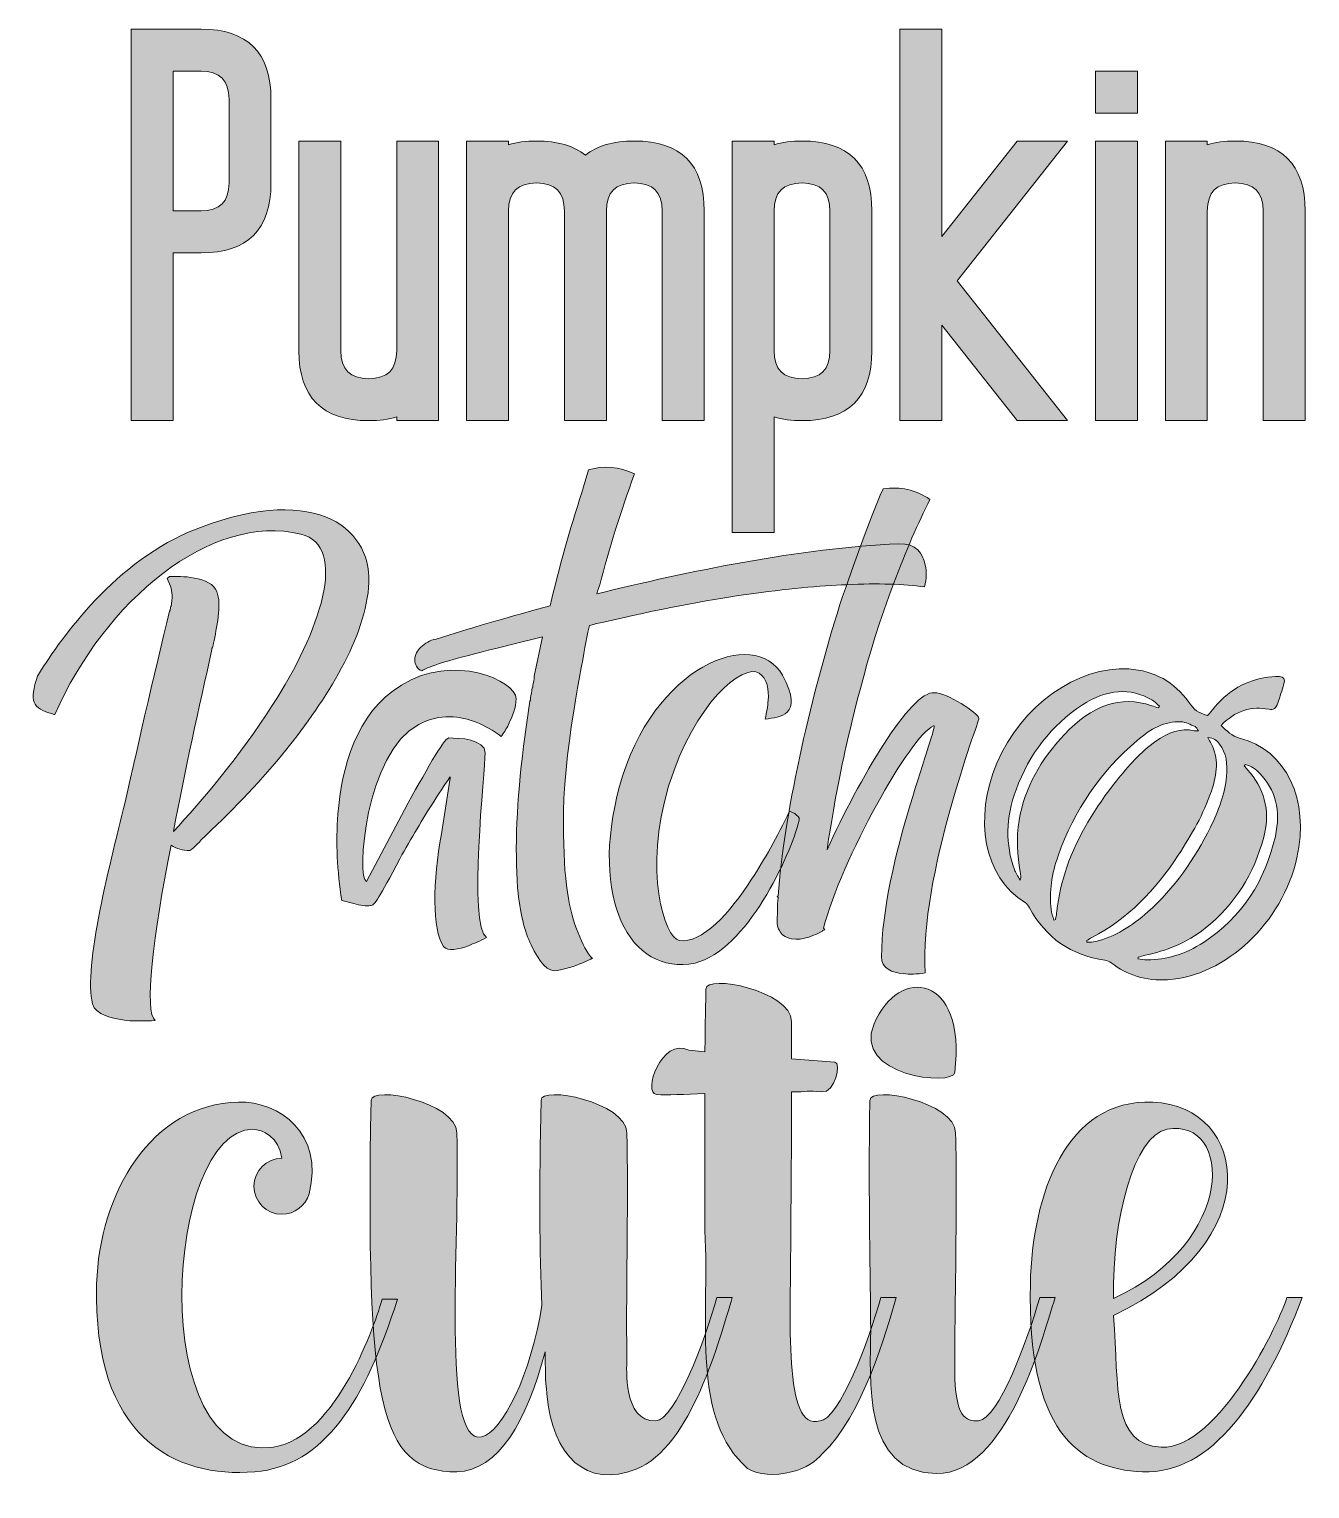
# Model space of a CAD drawing. Header units: inches. Extents: x 212 to 868, y -917 to -170.
import ezdxf

# ---------------------------------------------------------------- set-up
doc = ezdxf.new("R2010")
doc.units = ezdxf.units.IN
doc.header["$MEASUREMENT"] = 0
doc.layers.add('Layer 1', color=7, linetype='Continuous')

# ---------------------------------------------------------------- blocks, each defined once
blk = doc.blocks.new('block 3')
at = {"layer": 'Layer 1', "true_color": 0x02a9b5}
h = blk.add_hatch(color=142, dxfattribs=at)
h.dxf.hatch_style = 2
edge = h.paths.add_edge_path()
edge.add_spline(control_points=[(671.26, -444.2), (672.03, -447.68), (672.03, -451.16), (670.87, -455.42), (660.43, -453.87), (646.89, -453.48), (631.02, -454.26), (603.55, -455.42), (562.93, -460.06), (505.67, -473.6), (502.97, -473.99), (501.03, -474.76), (499.1, -475.15), (499.1, -475.15), (498.32, -478.63), (498.32, -478.63), (498.32, -478.63), (496.78, -486.37), (496.78, -486.37), (496.78, -488.69), (484.78, -543.63), (485.94, -576.9), (485.56, -605.91), (489.04, -622.16), (493.29, -632.61), (495.61, -638.41), (497.94, -643.05), (500.64, -645.76), (500.26, -645.76), (500.26, -645.76), (499.87, -646.15), (499.87, -646.15), (497.16, -647.31), (497.16, -647.31), (493.68, -648.86), (488.65, -650.79), (482.85, -651.95), (477.82, -653.11), (473.56, -647.7), (469.31, -638.8), (465.83, -631.83), (463.5, -622.16), (462.34, -609.78), (462.34, -609.78), (462.34, -609.39), (462.34, -609.39), (460.8, -589.66), (461.96, -564.52), (465.44, -537.05), (465.44, -537.05), (468.53, -513.84), (468.53, -513.84), (468.53, -513.84), (468.92, -513.45), (468.92, -513.45), (468.92, -511.9), (469.31, -510.35), (469.69, -508.42), (469.69, -507.65), (469.69, -507.26), (470.08, -506.87), (470.08, -505.71), (470.47, -504.16), (470.85, -502.23), (470.85, -502.23), (470.85, -501.07), (470.85, -501.07), (470.85, -501.07), (475.11, -480.95), (475.11, -480.95), (445.32, -488.3), (429.84, -492.17), (421.72, -494.88), (417.08, -496.43), (414.37, -497.59), (413.21, -498.36), (412.05, -497.97), (411.27, -497.2), (410.5, -496.04), (409.34, -494.1), (409.34, -491.78), (410.5, -489.08), (411.66, -487.14), (413.6, -485.21), (416.3, -483.66), (417.46, -482.89), (419.01, -482.5), (420.56, -482.11), (420.56, -482.11), (436.81, -477.08), (436.81, -477.08), (447.26, -473.99), (461.57, -469.73), (478.98, -465.09), (483.62, -445.36), (489.04, -426.01), (495.23, -407.06), (495.23, -407.06), (498.71, -395.45), (498.71, -395.45), (506.45, -393.13), (514.19, -393.9), (522.31, -397.39), (514.96, -417.12), (509.16, -436.07), (504.51, -454.26), (504.13, -455.42), (503.35, -456.96), (502.97, -458.9), (549, -447.68), (607.42, -435.3), (657.72, -433.36), (666.62, -432.98), (670.1, -438.39), (671.26, -444.2)], knot_values=[0, 0, 0, 0, 1, 1, 1, 2, 2, 2, 3, 3, 3, 4, 4, 4, 5, 5, 5, 6, 6, 6, 7, 7, 7, 8, 8, 8, 9, 9, 9, 10, 10, 10, 11, 11, 11, 12, 12, 12, 13, 13, 13, 14, 14, 14, 15, 15, 15, 16, 16, 16, 17, 17, 17, 18, 18, 18, 19, 19, 19, 20, 20, 20, 21, 21, 21, 22, 22, 22, 23, 23, 23, 24, 24, 24, 25, 25, 25, 26, 26, 26, 27, 27, 27, 28, 28, 28, 29, 29, 29, 30, 30, 30, 31, 31, 31, 32, 32, 32, 33, 33, 33, 34, 34, 34, 35, 35, 35, 36, 36, 36, 37, 37, 37, 38, 38, 38, 38], degree=3, periodic=1)
h = blk.add_hatch(color=142, dxfattribs=at)
h.dxf.hatch_style = 2
edge = h.paths.add_edge_path()
edge.add_spline(control_points=[(386.13, -453.1), (384.97, -480.95), (364.08, -513.45), (343.57, -538.98), (331.58, -554.07), (317.65, -568.39), (302.56, -582.7), (302.56, -582.7), (300.24, -585.02), (300.24, -585.02), (298.7, -586.57), (297.15, -588.5), (294.44, -590.44), (290.57, -590.44), (287.48, -589.66), (284.77, -587.73), (275.48, -633.77), (270.84, -673.62), (276.64, -677.49), (271.61, -677.87), (266.58, -677.87), (261.94, -677.49), (254.2, -676.33), (246.08, -674.78), (244.53, -668.97), (239.5, -650.79), (253.82, -595.47), (261.94, -562.58), (265.04, -548.27), (276.64, -497.59), (283.99, -467.8), (284.38, -467.41), (284.38, -466.64), (284.38, -465.86), (284.38, -465.48), (284.38, -465.48), (284.77, -465.48), (285.54, -461.22), (285.54, -457.74), (284.38, -455.03), (284.38, -455.03), (282.83, -451.16), (282.83, -451.16), (282.83, -451.16), (283.99, -450), (283.99, -450), (283.99, -450), (284.77, -450), (284.77, -450), (285.54, -450), (303.34, -449.23), (307.59, -456.58), (311.08, -462.38), (308.37, -474.76), (306.82, -482.89), (306.43, -484.82), (306.05, -485.98), (306.05, -486.37), (305.66, -486.75), (305.66, -487.14), (305.66, -487.53), (299.08, -516.93), (291.73, -549.82), (285.93, -580.77), (300.24, -565.29), (319.97, -542.08), (336.61, -516.16), (360.98, -478.63), (376.07, -434.53), (351.31, -428.34), (305.27, -417.12), (250.72, -462.38), (225.19, -520.8), (224.8, -520.8), (224.41, -520.8), (224.03, -520.41), (213.58, -517.7), (212.03, -513.84), (216.29, -501.07), (226.35, -484.82), (253.43, -444.58), (294.05, -427.17), (356.34, -401.25), (387.29, -424.08), (386.13, -453.1)], knot_values=[0, 0, 0, 0, 1, 1, 1, 2, 2, 2, 3, 3, 3, 4, 4, 4, 5, 5, 5, 6, 6, 6, 7, 7, 7, 8, 8, 8, 9, 9, 9, 10, 10, 10, 11, 11, 11, 12, 12, 12, 13, 13, 13, 14, 14, 14, 15, 15, 15, 16, 16, 16, 17, 17, 17, 18, 18, 18, 19, 19, 19, 20, 20, 20, 21, 21, 21, 22, 22, 22, 23, 23, 23, 24, 24, 24, 25, 25, 25, 26, 26, 26, 27, 27, 27, 28, 28, 28, 28], degree=3, periodic=1)
h = blk.add_hatch(color=142, dxfattribs=at)
h.dxf.hatch_style = 2
edge = h.paths.add_edge_path()
edge.add_spline(control_points=[(671.26, -653.11), (667, -653.89), (663.13, -653.89), (660.04, -653.5), (654.23, -653.11), (648.82, -650.79), (648.82, -644.99), (648.82, -597.02), (678.99, -524.67), (675.51, -526.6), (663.52, -531.63), (628.31, -595.08), (619.03, -630.29), (619.03, -630.29), (619.8, -631.06), (619.8, -631.06), (619.41, -631.06), (619.03, -631.45), (618.64, -631.45), (618.64, -631.45), (618.64, -631.83), (618.64, -631.83), (615.16, -633.38), (608.58, -636.86), (602.78, -635.7), (599.3, -634.93), (597.36, -633.38), (596.59, -631.45), (595.81, -630.29), (595.43, -629.13), (595.43, -627.96), (595.43, -623.71), (595.43, -619.07), (595.81, -614.43), (595.81, -614.43), (595.43, -614.04), (595.43, -614.04), (595.43, -614.04), (595.81, -613.65), (595.81, -613.65), (598.91, -573.03), (611.29, -515.77), (627.54, -464.32), (634.89, -442.65), (642.24, -422.53), (649.59, -405.12), (658.49, -403.96), (666.23, -405.51), (673.58, -410.54), (667.78, -422.53), (661.2, -436.85), (655.01, -453.87), (641.47, -487.91), (631.41, -534.34), (630.25, -538.98), (625.99, -558.71), (622.9, -576.12), (620.96, -590.05), (637.21, -554.07), (663.91, -508.42), (675.9, -509.58), (682.09, -509.58), (698.73, -520.03), (698.73, -522.73), (698.73, -524.67), (668.16, -603.59), (671.26, -653.11)], knot_values=[0, 0, 0, 0, 1, 1, 1, 2, 2, 2, 3, 3, 3, 4, 4, 4, 5, 5, 5, 6, 6, 6, 7, 7, 7, 8, 8, 8, 9, 9, 9, 10, 10, 10, 11, 11, 11, 12, 12, 12, 13, 13, 13, 14, 14, 14, 15, 15, 15, 16, 16, 16, 17, 17, 17, 18, 18, 18, 19, 19, 19, 20, 20, 20, 21, 21, 21, 22, 22, 22, 22], degree=3, periodic=1)
h = blk.add_hatch(color=142, dxfattribs=at)
h.dxf.hatch_style = 2
edge = h.paths.add_edge_path()
edge.add_spline(control_points=[(590.79, -513.45), (591.17, -508.42), (590.4, -502.23), (586.14, -499.52), (578.02, -494.49), (552.87, -514.61), (539.72, -557.55), (526.56, -600.5), (537.78, -635.32), (545.13, -636.48), (556.74, -638.41), (571.06, -622.55), (582.28, -605.14), (588.85, -595.08), (595.43, -583.47), (601.62, -570.32), (601.62, -570.32), (604.33, -571.48), (604.33, -571.48), (605.49, -572.64), (607.04, -573.41), (606.65, -574.96), (602.39, -592.76), (579.57, -641.89), (553.26, -648.08), (519.6, -655.05), (499.1, -614.43), (514.57, -557.55), (531.21, -496.04), (583.82, -475.15), (598.14, -500.68), (609.36, -521.96), (596.59, -521.96), (589.24, -523.12), (590.01, -519.64), (590.4, -516.54), (590.79, -513.45)], knot_values=[0, 0, 0, 0, 1, 1, 1, 2, 2, 2, 3, 3, 3, 4, 4, 4, 5, 5, 5, 6, 6, 6, 7, 7, 7, 8, 8, 8, 9, 9, 9, 10, 10, 10, 11, 11, 11, 12, 12, 12, 12], degree=3, periodic=1)
h = blk.add_hatch(color=142, dxfattribs=at)
h.dxf.hatch_style = 2
edge = h.paths.add_edge_path()
edge.add_spline(control_points=[(384.97, -606.3), (384.97, -606.3), (404.31, -569.55), (404.31, -569.55), (414.76, -550.98), (424.43, -532.79), (427.14, -532.79), (432.17, -532.79), (445.71, -533.18), (445.71, -540.53), (445.71, -547.88), (436.81, -629.9), (446.48, -634.93), (443, -636.86), (439.91, -638.02), (437.2, -639.19), (432.17, -641.12), (426.36, -642.28), (424.43, -639.57), (418.24, -631.06), (419.01, -605.91), (423.27, -581.93), (423.27, -581.93), (427.53, -554.46), (427.53, -554.46), (427.91, -552.91), (427.91, -552.52), (427.53, -552.91), (424.82, -557.17), (421.72, -561.42), (419.01, -566.07), (413.98, -573.8), (407.79, -584.25), (401.99, -594.69), (391.16, -614.81), (389.22, -618.68), (386.9, -618.68), (384.97, -619.07), (381.49, -618.68), (378.39, -617.52), (378.39, -617.52), (372.2, -615.97), (372.2, -615.97), (369.88, -600.88), (369.11, -586.18), (370.27, -571.87), (372.2, -548.27), (379.17, -520.03), (402.77, -505.71), (429.07, -489.08), (461.57, -503.39), (461.57, -512.67), (461.57, -517.32), (459.64, -521.57), (457.7, -525.83), (456.54, -528.15), (455.38, -530.08), (453.83, -532.02), (449.96, -528.92), (445.71, -526.6), (441.07, -524.67), (433.33, -521.57), (422.5, -520.03), (411.66, -525.83), (384.19, -540.14), (379.55, -605.14), (384.97, -606.3)], knot_values=[0, 0, 0, 0, 1, 1, 1, 2, 2, 2, 3, 3, 3, 4, 4, 4, 5, 5, 5, 6, 6, 6, 7, 7, 7, 8, 8, 8, 9, 9, 9, 10, 10, 10, 11, 11, 11, 12, 12, 12, 13, 13, 13, 14, 14, 14, 15, 15, 15, 16, 16, 16, 17, 17, 17, 18, 18, 18, 19, 19, 19, 20, 20, 20, 21, 21, 21, 22, 22, 22, 22], degree=3, periodic=1)
at = {"layer": 'Layer 1', "lineweight": 0}
for points, knots in [([(671.26, -444.2), (672.03, -447.68), (672.03, -451.16), (670.87, -455.42), (660.43, -453.87), (646.89, -453.48), (631.02, -454.26), (603.55, -455.42), (562.93, -460.06), (505.67, -473.6), (502.97, -473.99), (501.03, -474.76), (499.1, -475.15), (499.1, -475.15), (498.32, -478.63), (498.32, -478.63), (498.32, -478.63), (496.78, -486.37), (496.78, -486.37), (496.78, -488.69), (484.78, -543.63), (485.94, -576.9), (485.56, -605.91), (489.04, -622.16), (493.29, -632.61), (495.61, -638.41), (497.94, -643.05), (500.64, -645.76), (500.26, -645.76), (500.26, -645.76), (499.87, -646.15), (499.87, -646.15), (497.16, -647.31), (497.16, -647.31), (493.68, -648.86), (488.65, -650.79), (482.85, -651.95), (477.82, -653.11), (473.56, -647.7), (469.31, -638.8), (465.83, -631.83), (463.5, -622.16), (462.34, -609.78), (462.34, -609.78), (462.34, -609.39), (462.34, -609.39), (460.8, -589.66), (461.96, -564.52), (465.44, -537.05), (465.44, -537.05), (468.53, -513.84), (468.53, -513.84), (468.53, -513.84), (468.92, -513.45), (468.92, -513.45), (468.92, -511.9), (469.31, -510.35), (469.69, -508.42), (469.69, -507.65), (469.69, -507.26), (470.08, -506.87), (470.08, -505.71), (470.47, -504.16), (470.85, -502.23), (470.85, -502.23), (470.85, -501.07), (470.85, -501.07), (470.85, -501.07), (475.11, -480.95), (475.11, -480.95), (445.32, -488.3), (429.84, -492.17), (421.72, -494.88), (417.08, -496.43), (414.37, -497.59), (413.21, -498.36), (412.05, -497.97), (411.27, -497.2), (410.5, -496.04), (409.34, -494.1), (409.34, -491.78), (410.5, -489.08), (411.66, -487.14), (413.6, -485.21), (416.3, -483.66), (417.46, -482.89), (419.01, -482.5), (420.56, -482.11), (420.56, -482.11), (436.81, -477.08), (436.81, -477.08), (447.26, -473.99), (461.57, -469.73), (478.98, -465.09), (483.62, -445.36), (489.04, -426.01), (495.23, -407.06), (495.23, -407.06), (498.71, -395.45), (498.71, -395.45), (506.45, -393.13), (514.19, -393.9), (522.31, -397.39), (514.96, -417.12), (509.16, -436.07), (504.51, -454.26), (504.13, -455.42), (503.35, -456.96), (502.97, -458.9), (549, -447.68), (607.42, -435.3), (657.72, -433.36), (666.62, -432.98), (670.1, -438.39), (671.26, -444.2)], [0, 0, 0, 0, 1, 1, 1, 2, 2, 2, 3, 3, 3, 4, 4, 4, 5, 5, 5, 6, 6, 6, 7, 7, 7, 8, 8, 8, 9, 9, 9, 10, 10, 10, 11, 11, 11, 12, 12, 12, 13, 13, 13, 14, 14, 14, 15, 15, 15, 16, 16, 16, 17, 17, 17, 18, 18, 18, 19, 19, 19, 20, 20, 20, 21, 21, 21, 22, 22, 22, 23, 23, 23, 24, 24, 24, 25, 25, 25, 26, 26, 26, 27, 27, 27, 28, 28, 28, 29, 29, 29, 30, 30, 30, 31, 31, 31, 32, 32, 32, 33, 33, 33, 34, 34, 34, 35, 35, 35, 36, 36, 36, 37, 37, 37, 38, 38, 38, 38]), ([(386.13, -453.1), (384.97, -480.95), (364.08, -513.45), (343.57, -538.98), (331.58, -554.07), (317.65, -568.39), (302.56, -582.7), (302.56, -582.7), (300.24, -585.02), (300.24, -585.02), (298.7, -586.57), (297.15, -588.5), (294.44, -590.44), (290.57, -590.44), (287.48, -589.66), (284.77, -587.73), (275.48, -633.77), (270.84, -673.62), (276.64, -677.49), (271.61, -677.87), (266.58, -677.87), (261.94, -677.49), (254.2, -676.33), (246.08, -674.78), (244.53, -668.97), (239.5, -650.79), (253.82, -595.47), (261.94, -562.58), (265.04, -548.27), (276.64, -497.59), (283.99, -467.8), (284.38, -467.41), (284.38, -466.64), (284.38, -465.86), (284.38, -465.48), (284.38, -465.48), (284.77, -465.48), (285.54, -461.22), (285.54, -457.74), (284.38, -455.03), (284.38, -455.03), (282.83, -451.16), (282.83, -451.16), (282.83, -451.16), (283.99, -450), (283.99, -450), (283.99, -450), (284.77, -450), (284.77, -450), (285.54, -450), (303.34, -449.23), (307.59, -456.58), (311.08, -462.38), (308.37, -474.76), (306.82, -482.89), (306.43, -484.82), (306.05, -485.98), (306.05, -486.37), (305.66, -486.75), (305.66, -487.14), (305.66, -487.53), (299.08, -516.93), (291.73, -549.82), (285.93, -580.77), (300.24, -565.29), (319.97, -542.08), (336.61, -516.16), (360.98, -478.63), (376.07, -434.53), (351.31, -428.34), (305.27, -417.12), (250.72, -462.38), (225.19, -520.8), (224.8, -520.8), (224.41, -520.8), (224.03, -520.41), (213.58, -517.7), (212.03, -513.84), (216.29, -501.07), (226.35, -484.82), (253.43, -444.58), (294.05, -427.17), (356.34, -401.25), (387.29, -424.08), (386.13, -453.1)], [0, 0, 0, 0, 1, 1, 1, 2, 2, 2, 3, 3, 3, 4, 4, 4, 5, 5, 5, 6, 6, 6, 7, 7, 7, 8, 8, 8, 9, 9, 9, 10, 10, 10, 11, 11, 11, 12, 12, 12, 13, 13, 13, 14, 14, 14, 15, 15, 15, 16, 16, 16, 17, 17, 17, 18, 18, 18, 19, 19, 19, 20, 20, 20, 21, 21, 21, 22, 22, 22, 23, 23, 23, 24, 24, 24, 25, 25, 25, 26, 26, 26, 27, 27, 27, 28, 28, 28, 28]), ([(671.26, -653.11), (667, -653.89), (663.13, -653.89), (660.04, -653.5), (654.23, -653.11), (648.82, -650.79), (648.82, -644.99), (648.82, -597.02), (678.99, -524.67), (675.51, -526.6), (663.52, -531.63), (628.31, -595.08), (619.03, -630.29), (619.03, -630.29), (619.8, -631.06), (619.8, -631.06), (619.41, -631.06), (619.03, -631.45), (618.64, -631.45), (618.64, -631.45), (618.64, -631.83), (618.64, -631.83), (615.16, -633.38), (608.58, -636.86), (602.78, -635.7), (599.3, -634.93), (597.36, -633.38), (596.59, -631.45), (595.81, -630.29), (595.43, -629.13), (595.43, -627.96), (595.43, -623.71), (595.43, -619.07), (595.81, -614.43), (595.81, -614.43), (595.43, -614.04), (595.43, -614.04), (595.43, -614.04), (595.81, -613.65), (595.81, -613.65), (598.91, -573.03), (611.29, -515.77), (627.54, -464.32), (634.89, -442.65), (642.24, -422.53), (649.59, -405.12), (658.49, -403.96), (666.23, -405.51), (673.58, -410.54), (667.78, -422.53), (661.2, -436.85), (655.01, -453.87), (641.47, -487.91), (631.41, -534.34), (630.25, -538.98), (625.99, -558.71), (622.9, -576.12), (620.96, -590.05), (637.21, -554.07), (663.91, -508.42), (675.9, -509.58), (682.09, -509.58), (698.73, -520.03), (698.73, -522.73), (698.73, -524.67), (668.16, -603.59), (671.26, -653.11)], [0, 0, 0, 0, 1, 1, 1, 2, 2, 2, 3, 3, 3, 4, 4, 4, 5, 5, 5, 6, 6, 6, 7, 7, 7, 8, 8, 8, 9, 9, 9, 10, 10, 10, 11, 11, 11, 12, 12, 12, 13, 13, 13, 14, 14, 14, 15, 15, 15, 16, 16, 16, 17, 17, 17, 18, 18, 18, 19, 19, 19, 20, 20, 20, 21, 21, 21, 22, 22, 22, 22]), ([(590.79, -513.45), (591.17, -508.42), (590.4, -502.23), (586.14, -499.52), (578.02, -494.49), (552.87, -514.61), (539.72, -557.55), (526.56, -600.5), (537.78, -635.32), (545.13, -636.48), (556.74, -638.41), (571.06, -622.55), (582.28, -605.14), (588.85, -595.08), (595.43, -583.47), (601.62, -570.32), (601.62, -570.32), (604.33, -571.48), (604.33, -571.48), (605.49, -572.64), (607.04, -573.41), (606.65, -574.96), (602.39, -592.76), (579.57, -641.89), (553.26, -648.08), (519.6, -655.05), (499.1, -614.43), (514.57, -557.55), (531.21, -496.04), (583.82, -475.15), (598.14, -500.68), (609.36, -521.96), (596.59, -521.96), (589.24, -523.12), (590.01, -519.64), (590.4, -516.54), (590.79, -513.45)], [0, 0, 0, 0, 1, 1, 1, 2, 2, 2, 3, 3, 3, 4, 4, 4, 5, 5, 5, 6, 6, 6, 7, 7, 7, 8, 8, 8, 9, 9, 9, 10, 10, 10, 11, 11, 11, 12, 12, 12, 12]), ([(384.97, -606.3), (384.97, -606.3), (404.31, -569.55), (404.31, -569.55), (414.76, -550.98), (424.43, -532.79), (427.14, -532.79), (432.17, -532.79), (445.71, -533.18), (445.71, -540.53), (445.71, -547.88), (436.81, -629.9), (446.48, -634.93), (443, -636.86), (439.91, -638.02), (437.2, -639.19), (432.17, -641.12), (426.36, -642.28), (424.43, -639.57), (418.24, -631.06), (419.01, -605.91), (423.27, -581.93), (423.27, -581.93), (427.53, -554.46), (427.53, -554.46), (427.91, -552.91), (427.91, -552.52), (427.53, -552.91), (424.82, -557.17), (421.72, -561.42), (419.01, -566.07), (413.98, -573.8), (407.79, -584.25), (401.99, -594.69), (391.16, -614.81), (389.22, -618.68), (386.9, -618.68), (384.97, -619.07), (381.49, -618.68), (378.39, -617.52), (378.39, -617.52), (372.2, -615.97), (372.2, -615.97), (369.88, -600.88), (369.11, -586.18), (370.27, -571.87), (372.2, -548.27), (379.17, -520.03), (402.77, -505.71), (429.07, -489.08), (461.57, -503.39), (461.57, -512.67), (461.57, -517.32), (459.64, -521.57), (457.7, -525.83), (456.54, -528.15), (455.38, -530.08), (453.83, -532.02), (449.96, -528.92), (445.71, -526.6), (441.07, -524.67), (433.33, -521.57), (422.5, -520.03), (411.66, -525.83), (384.19, -540.14), (379.55, -605.14), (384.97, -606.3)], [0, 0, 0, 0, 1, 1, 1, 2, 2, 2, 3, 3, 3, 4, 4, 4, 5, 5, 5, 6, 6, 6, 7, 7, 7, 8, 8, 8, 9, 9, 9, 10, 10, 10, 11, 11, 11, 12, 12, 12, 13, 13, 13, 14, 14, 14, 15, 15, 15, 16, 16, 16, 17, 17, 17, 18, 18, 18, 19, 19, 19, 20, 20, 20, 21, 21, 21, 22, 22, 22, 22])]:
    blk.add_open_spline(points, degree=3, knots=knots, dxfattribs=at)
blk = doc.blocks.new('block 4')
at = {"layer": 'Layer 1', "true_color": 0xe86203}
h = blk.add_hatch(color=32, dxfattribs=at)
h.dxf.hatch_style = 2
edge = h.paths.add_edge_path()
edge.add_spline(control_points=[(300.12, -169.66), (323.99, -169.66), (335.93, -181.6), (335.93, -205.47), (335.93, -205.47), (335.93, -248.44), (335.93, -248.44), (335.93, -272.31), (323.99, -284.25), (300.12, -284.25), (300.12, -284.25), (285.79, -284.25), (285.79, -284.25), (285.79, -284.25), (285.79, -370.19), (285.79, -370.19), (285.79, -370.19), (264.31, -370.19), (264.31, -370.19), (264.31, -370.19), (264.31, -169.66), (264.31, -169.66), (264.31, -169.66), (300.12, -169.66), (300.12, -169.66)], knot_values=[0, 0, 0, 0, 1, 1, 1, 2, 2, 2, 3, 3, 3, 4, 4, 4, 5, 5, 5, 6, 6, 6, 7, 7, 7, 8, 8, 8, 8], degree=3, periodic=1)
edge = h.paths.add_edge_path()
edge.add_spline(control_points=[(314.44, -205.47), (314.44, -195.92), (309.67, -191.14), (300.12, -191.14), (300.12, -191.14), (285.79, -191.14), (285.79, -191.14), (285.79, -191.14), (285.79, -262.76), (285.79, -262.76), (285.79, -262.76), (300.12, -262.76), (300.12, -262.76), (309.67, -262.76), (314.44, -257.99), (314.44, -248.44), (314.44, -248.44), (314.44, -205.47), (314.44, -205.47)], knot_values=[0, 0, 0, 0, 1, 1, 1, 2, 2, 2, 3, 3, 3, 4, 4, 4, 5, 5, 5, 6, 6, 6, 6], degree=3, periodic=1)
h = blk.add_hatch(color=32, dxfattribs=at)
h.dxf.hatch_style = 2
h.paths.add_polyline_path([(679.7, -321.21), (679.7, -370.19), (658.22, -370.19), (658.22, -169.66), (679.7, -169.66), (679.7, -275.94), (718.38, -226.95), (744.16, -226.95), (687.58, -298.57), (744.16, -370.19), (718.38, -370.19)])
h = blk.add_hatch(color=32, dxfattribs=at)
h.dxf.hatch_style = 2
h.paths.add_polyline_path([(779.97, -212.63), (758.49, -212.63), (758.49, -191.14), (779.97, -191.14)])
h.paths.add_polyline_path([(779.97, -370.19), (758.49, -370.19), (758.49, -226.95), (779.97, -226.95)])
h = blk.add_hatch(color=32, dxfattribs=at)
h.dxf.hatch_style = 2
edge = h.paths.add_edge_path()
edge.add_spline(control_points=[(400.39, -226.95), (400.39, -226.95), (421.87, -226.95), (421.87, -226.95), (421.87, -226.95), (421.87, -370.19), (421.87, -370.19), (421.87, -370.19), (400.39, -370.19), (400.39, -370.19), (400.39, -370.19), (400.39, -368.33), (400.39, -368.33), (396.18, -369.57), (391.41, -370.19), (386.06, -370.19), (362.19, -370.19), (350.25, -358.26), (350.25, -334.38), (350.25, -334.38), (350.25, -226.95), (350.25, -226.95), (350.25, -226.95), (371.74, -226.95), (371.74, -226.95), (371.74, -226.95), (371.74, -334.38), (371.74, -334.38), (371.74, -343.93), (376.51, -348.71), (386.06, -348.71), (395.61, -348.71), (400.39, -343.93), (400.39, -334.38), (400.39, -334.38), (400.39, -226.95), (400.39, -226.95)], knot_values=[0, 0, 0, 0, 1, 1, 1, 2, 2, 2, 3, 3, 3, 4, 4, 4, 5, 5, 5, 6, 6, 6, 7, 7, 7, 8, 8, 8, 9, 9, 9, 10, 10, 10, 11, 11, 11, 12, 12, 12, 12], degree=3, periodic=1)
h = blk.add_hatch(color=32, dxfattribs=at)
h.dxf.hatch_style = 2
edge = h.paths.add_edge_path()
edge.add_spline(control_points=[(457.68, -370.19), (457.68, -370.19), (436.2, -370.19), (436.2, -370.19), (436.2, -370.19), (436.2, -226.95), (436.2, -226.95), (436.2, -226.95), (457.68, -226.95), (457.68, -226.95), (457.68, -226.95), (457.68, -228.82), (457.68, -228.82), (461.88, -227.58), (466.66, -226.95), (472.01, -226.95), (482.8, -226.95), (491.15, -229.39), (497.07, -234.26), (502.99, -229.39), (511.35, -226.95), (522.14, -226.95), (546.01, -226.95), (557.95, -238.89), (557.95, -262.76), (557.95, -262.76), (557.95, -370.19), (557.95, -370.19), (557.95, -370.19), (536.46, -370.19), (536.46, -370.19), (536.46, -370.19), (536.46, -262.76), (536.46, -262.76), (536.46, -253.22), (531.69, -248.44), (522.14, -248.44), (512.59, -248.44), (507.82, -253.22), (507.82, -262.76), (507.82, -262.76), (507.82, -370.19), (507.82, -370.19), (507.82, -370.19), (486.33, -370.19), (486.33, -370.19), (486.33, -370.19), (486.33, -262.76), (486.33, -262.76), (486.33, -253.22), (481.55, -248.44), (472.01, -248.44), (462.46, -248.44), (457.68, -253.22), (457.68, -262.76), (457.68, -262.76), (457.68, -370.19), (457.68, -370.19)], knot_values=[0, 0, 0, 0, 1, 1, 1, 2, 2, 2, 3, 3, 3, 4, 4, 4, 5, 5, 5, 6, 6, 6, 7, 7, 7, 8, 8, 8, 9, 9, 9, 10, 10, 10, 11, 11, 11, 12, 12, 12, 13, 13, 13, 14, 14, 14, 15, 15, 15, 16, 16, 16, 17, 17, 17, 18, 18, 18, 19, 19, 19, 19], degree=3, periodic=1)
h = blk.add_hatch(color=32, dxfattribs=at)
h.dxf.hatch_style = 2
edge = h.paths.add_edge_path()
edge.add_spline(control_points=[(608.09, -226.95), (631.96, -226.95), (643.9, -238.89), (643.9, -262.76), (643.9, -262.76), (643.9, -334.38), (643.9, -334.38), (643.9, -358.26), (631.96, -370.19), (608.09, -370.19), (602.74, -370.19), (597.96, -369.57), (593.76, -368.33), (593.76, -368.33), (593.76, -427.49), (593.76, -427.49), (593.76, -427.49), (572.27, -427.49), (572.27, -427.49), (572.27, -427.49), (572.27, -226.95), (572.27, -226.95), (572.27, -226.95), (593.76, -226.95), (593.76, -226.95), (593.76, -226.95), (593.76, -228.82), (593.76, -228.82), (597.96, -227.58), (602.74, -226.95), (608.09, -226.95)], knot_values=[0, 0, 0, 0, 1, 1, 1, 2, 2, 2, 3, 3, 3, 4, 4, 4, 5, 5, 5, 6, 6, 6, 7, 7, 7, 8, 8, 8, 9, 9, 9, 10, 10, 10, 10], degree=3, periodic=1)
edge = h.paths.add_edge_path()
edge.add_spline(control_points=[(622.41, -262.76), (622.41, -253.22), (617.63, -248.44), (608.09, -248.44), (598.54, -248.44), (593.76, -253.22), (593.76, -262.76), (593.76, -262.76), (593.76, -334.38), (593.76, -334.38), (593.76, -343.93), (598.54, -348.71), (608.09, -348.71), (617.63, -348.71), (622.41, -343.93), (622.41, -334.38), (622.41, -334.38), (622.41, -262.76), (622.41, -262.76)], knot_values=[0, 0, 0, 0, 1, 1, 1, 2, 2, 2, 3, 3, 3, 4, 4, 4, 5, 5, 5, 6, 6, 6, 6], degree=3, periodic=1)
h = blk.add_hatch(color=32, dxfattribs=at)
h.dxf.hatch_style = 2
edge = h.paths.add_edge_path()
edge.add_spline(control_points=[(815.78, -370.19), (815.78, -370.19), (794.3, -370.19), (794.3, -370.19), (794.3, -370.19), (794.3, -226.95), (794.3, -226.95), (794.3, -226.95), (815.78, -226.95), (815.78, -226.95), (815.78, -226.95), (815.78, -228.82), (815.78, -228.82), (819.98, -227.58), (824.76, -226.95), (830.11, -226.95), (853.98, -226.95), (865.92, -238.89), (865.92, -262.76), (865.92, -262.76), (865.92, -370.19), (865.92, -370.19), (865.92, -370.19), (844.43, -370.19), (844.43, -370.19), (844.43, -370.19), (844.43, -262.76), (844.43, -262.76), (844.43, -253.22), (839.65, -248.44), (830.11, -248.44), (820.56, -248.44), (815.78, -253.22), (815.78, -262.76), (815.78, -262.76), (815.78, -370.19), (815.78, -370.19)], knot_values=[0, 0, 0, 0, 1, 1, 1, 2, 2, 2, 3, 3, 3, 4, 4, 4, 5, 5, 5, 6, 6, 6, 7, 7, 7, 8, 8, 8, 9, 9, 9, 10, 10, 10, 11, 11, 11, 12, 12, 12, 12], degree=3, periodic=1)
at = {"layer": 'Layer 1', "lineweight": 0}
for points in [[(679.7, -321.21), (679.7, -370.19), (658.22, -370.19), (658.22, -169.66), (679.7, -169.66), (679.7, -275.94), (718.38, -226.95), (744.16, -226.95), (687.58, -298.57), (744.16, -370.19), (718.38, -370.19), (679.7, -321.21)], [(779.97, -212.63), (758.49, -212.63), (758.49, -191.14), (779.97, -191.14), (779.97, -212.63)], [(779.97, -370.19), (758.49, -370.19), (758.49, -226.95), (779.97, -226.95), (779.97, -370.19)]]:
    blk.add_lwpolyline(points, dxfattribs=at)
for points, knots in [([(300.12, -169.66), (323.99, -169.66), (335.93, -181.6), (335.93, -205.47), (335.93, -205.47), (335.93, -248.44), (335.93, -248.44), (335.93, -272.31), (323.99, -284.25), (300.12, -284.25), (300.12, -284.25), (285.79, -284.25), (285.79, -284.25), (285.79, -284.25), (285.79, -370.19), (285.79, -370.19), (285.79, -370.19), (264.31, -370.19), (264.31, -370.19), (264.31, -370.19), (264.31, -169.66), (264.31, -169.66), (264.31, -169.66), (300.12, -169.66), (300.12, -169.66)], [0, 0, 0, 0, 1, 1, 1, 2, 2, 2, 3, 3, 3, 4, 4, 4, 5, 5, 5, 6, 6, 6, 7, 7, 7, 8, 8, 8, 8]), ([(314.44, -205.47), (314.44, -195.92), (309.67, -191.14), (300.12, -191.14), (300.12, -191.14), (285.79, -191.14), (285.79, -191.14), (285.79, -191.14), (285.79, -262.76), (285.79, -262.76), (285.79, -262.76), (300.12, -262.76), (300.12, -262.76), (309.67, -262.76), (314.44, -257.99), (314.44, -248.44), (314.44, -248.44), (314.44, -205.47), (314.44, -205.47)], [0, 0, 0, 0, 1, 1, 1, 2, 2, 2, 3, 3, 3, 4, 4, 4, 5, 5, 5, 6, 6, 6, 6]), ([(400.39, -226.95), (400.39, -226.95), (421.87, -226.95), (421.87, -226.95), (421.87, -226.95), (421.87, -370.19), (421.87, -370.19), (421.87, -370.19), (400.39, -370.19), (400.39, -370.19), (400.39, -370.19), (400.39, -368.33), (400.39, -368.33), (396.18, -369.57), (391.41, -370.19), (386.06, -370.19), (362.19, -370.19), (350.25, -358.26), (350.25, -334.38), (350.25, -334.38), (350.25, -226.95), (350.25, -226.95), (350.25, -226.95), (371.74, -226.95), (371.74, -226.95), (371.74, -226.95), (371.74, -334.38), (371.74, -334.38), (371.74, -343.93), (376.51, -348.71), (386.06, -348.71), (395.61, -348.71), (400.39, -343.93), (400.39, -334.38), (400.39, -334.38), (400.39, -226.95), (400.39, -226.95)], [0, 0, 0, 0, 1, 1, 1, 2, 2, 2, 3, 3, 3, 4, 4, 4, 5, 5, 5, 6, 6, 6, 7, 7, 7, 8, 8, 8, 9, 9, 9, 10, 10, 10, 11, 11, 11, 12, 12, 12, 12]), ([(457.68, -370.19), (457.68, -370.19), (436.2, -370.19), (436.2, -370.19), (436.2, -370.19), (436.2, -226.95), (436.2, -226.95), (436.2, -226.95), (457.68, -226.95), (457.68, -226.95), (457.68, -226.95), (457.68, -228.82), (457.68, -228.82), (461.88, -227.58), (466.66, -226.95), (472.01, -226.95), (482.8, -226.95), (491.15, -229.39), (497.07, -234.26), (502.99, -229.39), (511.35, -226.95), (522.14, -226.95), (546.01, -226.95), (557.95, -238.89), (557.95, -262.76), (557.95, -262.76), (557.95, -370.19), (557.95, -370.19), (557.95, -370.19), (536.46, -370.19), (536.46, -370.19), (536.46, -370.19), (536.46, -262.76), (536.46, -262.76), (536.46, -253.22), (531.69, -248.44), (522.14, -248.44), (512.59, -248.44), (507.82, -253.22), (507.82, -262.76), (507.82, -262.76), (507.82, -370.19), (507.82, -370.19), (507.82, -370.19), (486.33, -370.19), (486.33, -370.19), (486.33, -370.19), (486.33, -262.76), (486.33, -262.76), (486.33, -253.22), (481.55, -248.44), (472.01, -248.44), (462.46, -248.44), (457.68, -253.22), (457.68, -262.76), (457.68, -262.76), (457.68, -370.19), (457.68, -370.19)], [0, 0, 0, 0, 1, 1, 1, 2, 2, 2, 3, 3, 3, 4, 4, 4, 5, 5, 5, 6, 6, 6, 7, 7, 7, 8, 8, 8, 9, 9, 9, 10, 10, 10, 11, 11, 11, 12, 12, 12, 13, 13, 13, 14, 14, 14, 15, 15, 15, 16, 16, 16, 17, 17, 17, 18, 18, 18, 19, 19, 19, 19]), ([(608.09, -226.95), (631.96, -226.95), (643.9, -238.89), (643.9, -262.76), (643.9, -262.76), (643.9, -334.38), (643.9, -334.38), (643.9, -358.26), (631.96, -370.19), (608.09, -370.19), (602.74, -370.19), (597.96, -369.57), (593.76, -368.33), (593.76, -368.33), (593.76, -427.49), (593.76, -427.49), (593.76, -427.49), (572.27, -427.49), (572.27, -427.49), (572.27, -427.49), (572.27, -226.95), (572.27, -226.95), (572.27, -226.95), (593.76, -226.95), (593.76, -226.95), (593.76, -226.95), (593.76, -228.82), (593.76, -228.82), (597.96, -227.58), (602.74, -226.95), (608.09, -226.95)], [0, 0, 0, 0, 1, 1, 1, 2, 2, 2, 3, 3, 3, 4, 4, 4, 5, 5, 5, 6, 6, 6, 7, 7, 7, 8, 8, 8, 9, 9, 9, 10, 10, 10, 10]), ([(815.78, -370.19), (815.78, -370.19), (794.3, -370.19), (794.3, -370.19), (794.3, -370.19), (794.3, -226.95), (794.3, -226.95), (794.3, -226.95), (815.78, -226.95), (815.78, -226.95), (815.78, -226.95), (815.78, -228.82), (815.78, -228.82), (819.98, -227.58), (824.76, -226.95), (830.11, -226.95), (853.98, -226.95), (865.92, -238.89), (865.92, -262.76), (865.92, -262.76), (865.92, -370.19), (865.92, -370.19), (865.92, -370.19), (844.43, -370.19), (844.43, -370.19), (844.43, -370.19), (844.43, -262.76), (844.43, -262.76), (844.43, -253.22), (839.65, -248.44), (830.11, -248.44), (820.56, -248.44), (815.78, -253.22), (815.78, -262.76), (815.78, -262.76), (815.78, -370.19), (815.78, -370.19)], [0, 0, 0, 0, 1, 1, 1, 2, 2, 2, 3, 3, 3, 4, 4, 4, 5, 5, 5, 6, 6, 6, 7, 7, 7, 8, 8, 8, 9, 9, 9, 10, 10, 10, 11, 11, 11, 12, 12, 12, 12]), ([(622.41, -262.76), (622.41, -253.22), (617.63, -248.44), (608.09, -248.44), (598.54, -248.44), (593.76, -253.22), (593.76, -262.76), (593.76, -262.76), (593.76, -334.38), (593.76, -334.38), (593.76, -343.93), (598.54, -348.71), (608.09, -348.71), (617.63, -348.71), (622.41, -343.93), (622.41, -334.38), (622.41, -334.38), (622.41, -262.76), (622.41, -262.76)], [0, 0, 0, 0, 1, 1, 1, 2, 2, 2, 3, 3, 3, 4, 4, 4, 5, 5, 5, 6, 6, 6, 6])]:
    blk.add_open_spline(points, degree=3, knots=knots, dxfattribs=at)
blk = doc.blocks.new('block 5')
at = {"layer": 'Layer 1', "true_color": 0xffaf04}
h = blk.add_hatch(color=40, dxfattribs=at)
h.dxf.hatch_style = 2
edge = h.paths.add_edge_path()
edge.add_spline(control_points=[(686.81, -735.01), (687.68, -775.07), (686.37, -820.35), (686.37, -856.49), (686.37, -880.87), (692.03, -883.05), (698.56, -882.61), (708.58, -881.74), (723.82, -841.25), (729.91, -819.48), (729.91, -819.48), (737.75, -819.48), (737.75, -819.48), (730.78, -842.55), (712.5, -909.61), (677.23, -909.61), (638.48, -909.61), (643.27, -860.84), (643.27, -836.02), (643.27, -808.59), (641.96, -770.71), (642.83, -718.46), (642.83, -710.62), (686.37, -719.33), (686.81, -735.01)], knot_values=[0, 0, 0, 0, 1, 1, 1, 2, 2, 2, 3, 3, 3, 4, 4, 4, 5, 5, 5, 6, 6, 6, 7, 7, 7, 8, 8, 8, 8], degree=3, periodic=1)
edge = h.paths.add_edge_path()
edge.add_spline(control_points=[(645.01, -679.28), (657.63, -649.23), (692.47, -653.59), (686.37, -704.09), (685.5, -711.5), (633.69, -705.84), (645.01, -679.28)], knot_values=[0, 0, 0, 0, 1, 1, 1, 2, 2, 2, 2], degree=3, periodic=1)
h = blk.add_hatch(color=40, dxfattribs=at)
h.dxf.hatch_style = 2
edge = h.paths.add_edge_path()
edge.add_spline(control_points=[(602.78, -677.97), (602.78, -677.97), (602.78, -697.13), (602.78, -697.13), (602.78, -697.13), (624.98, -698.87), (624.98, -698.87), (628.03, -698.87), (625.42, -714.98), (618.01, -714.11), (611.05, -713.24), (610.61, -714.11), (602.78, -714.11), (602.78, -742.41), (602.34, -774.19), (602.34, -785.52), (602.34, -831.24), (598.42, -888.27), (617.14, -882.61), (627.16, -882.18), (642.4, -841.25), (648.49, -819.48), (648.49, -819.48), (656.33, -819.48), (656.33, -819.48), (651.11, -836.9), (639.35, -880), (618.45, -899.59), (615.4, -903.08), (610.18, -907), (602.78, -908.74), (593.63, -910.92), (586.23, -910.48), (580.13, -907), (551.4, -881.74), (560.54, -832.98), (558.36, -785.08), (558.36, -785.08), (558.36, -714.98), (558.36, -714.98), (547.91, -715.41), (538.77, -715.85), (533.54, -715.41), (526.14, -714.98), (536.16, -685.81), (550.09, -692.77), (550.09, -692.77), (558.36, -693.64), (558.36, -693.64), (558.36, -681.02), (558.8, -668.39), (558.8, -661.42), (558.8, -653.59), (602.34, -662.29), (602.78, -677.97)], knot_values=[0, 0, 0, 0, 1, 1, 1, 2, 2, 2, 3, 3, 3, 4, 4, 4, 5, 5, 5, 6, 6, 6, 7, 7, 7, 8, 8, 8, 9, 9, 9, 10, 10, 10, 11, 11, 11, 12, 12, 12, 13, 13, 13, 14, 14, 14, 15, 15, 15, 16, 16, 16, 17, 17, 17, 18, 18, 18, 18], degree=3, periodic=1)
h = blk.add_hatch(color=40, dxfattribs=at)
h.dxf.hatch_style = 2
edge = h.paths.add_edge_path()
edge.add_spline(control_points=[(518.3, -735.01), (519.18, -768.53), (517.87, -805.98), (518.3, -852.13), (518.3, -854.31), (516.13, -883.48), (533.11, -882.61), (543.12, -882.18), (558.36, -841.25), (564.46, -819.48), (564.46, -819.48), (572.3, -819.48), (572.3, -819.48), (566.2, -839.94), (551.4, -896.11), (523.09, -907.43), (497.84, -917.45), (479.99, -900.9), (477.38, -868.68), (476.5, -862.15), (476.5, -855.18), (476.5, -847.35), (466.93, -882.61), (452.56, -908.3), (431.22, -908.74), (390.73, -909.17), (384.63, -872.16), (387.24, -718.46), (387.24, -710.62), (430.79, -719.33), (431.22, -735.01), (432.96, -793.35), (422.95, -894.81), (443.85, -890.89), (454.3, -888.71), (469.54, -858.23), (474.76, -823.4), (473.46, -796.84), (473.46, -762.44), (474.33, -718.46), (474.33, -710.62), (517.87, -719.33), (518.3, -735.01)], knot_values=[0, 0, 0, 0, 1, 1, 1, 2, 2, 2, 3, 3, 3, 4, 4, 4, 5, 5, 5, 6, 6, 6, 7, 7, 7, 8, 8, 8, 9, 9, 9, 10, 10, 10, 11, 11, 11, 12, 12, 12, 13, 13, 13, 14, 14, 14, 14], degree=3, periodic=1)
h = blk.add_hatch(color=40, dxfattribs=at)
h.dxf.hatch_style = 2
edge = h.paths.add_edge_path()
edge.add_spline(control_points=[(856.62, -819.48), (856.62, -819.48), (864.46, -819.48), (864.46, -819.48), (844.43, -871.73), (818.3, -910.04), (782.6, -908.74), (749.07, -907.43), (723.38, -886.97), (725.12, -812.51), (725.99, -766.79), (743.41, -717.59), (787.82, -719.33), (837.03, -721.51), (847.48, -790.74), (767.79, -828.62), (770.41, -866.94), (766.92, -894.81), (792.18, -896.11), (821.79, -897.42), (853.57, -830.36), (856.62, -819.48)], knot_values=[0, 0, 0, 0, 1, 1, 1, 2, 2, 2, 3, 3, 3, 4, 4, 4, 5, 5, 5, 6, 6, 6, 7, 7, 7, 7], degree=3, periodic=1)
edge = h.paths.add_edge_path()
edge.add_spline(control_points=[(767.79, -819.91), (830.93, -791.18), (828.75, -727.17), (795.23, -733.27), (778.25, -736.31), (766.92, -778.99), (767.79, -819.91)], knot_values=[0, 0, 0, 0, 1, 1, 1, 2, 2, 2, 2], degree=3, periodic=1)
h = blk.add_hatch(color=40, dxfattribs=at)
h.dxf.hatch_style = 2
edge = h.paths.add_edge_path()
edge.add_spline(control_points=[(341.53, -748.07), (340.22, -737.19), (331.51, -733.27), (326.73, -733.27), (281.44, -733.27), (271.43, -906.13), (337.18, -896.11), (369.83, -891.32), (389.86, -831.24), (392.91, -820.35), (392.91, -820.35), (400.75, -820.35), (400.75, -820.35), (384.2, -872.6), (363.3, -905.69), (327.6, -908.74), (286.67, -912.22), (244.43, -890.89), (246.61, -812.51), (247.91, -766.36), (274.48, -720.2), (319.32, -719.33), (340.22, -718.9), (363.3, -735.44), (355.46, -766.36), (353.72, -772.45), (348.06, -776.81), (341.53, -776.81), (333.69, -776.81), (327.16, -770.28), (327.16, -762.44), (327.16, -754.6), (333.69, -748.07), (341.53, -748.07)], knot_values=[0, 0, 0, 0, 1, 1, 1, 2, 2, 2, 3, 3, 3, 4, 4, 4, 5, 5, 5, 6, 6, 6, 7, 7, 7, 8, 8, 8, 9, 9, 9, 10, 10, 10, 11, 11, 11, 11], degree=3, periodic=1)
at = {"layer": 'Layer 1', "lineweight": 0}
for points, knots in [([(645.01, -679.28), (657.63, -649.23), (692.47, -653.59), (686.37, -704.09), (685.5, -711.5), (633.69, -705.84), (645.01, -679.28)], [0, 0, 0, 0, 1, 1, 1, 2, 2, 2, 2]), ([(602.78, -677.97), (602.78, -677.97), (602.78, -697.13), (602.78, -697.13), (602.78, -697.13), (624.98, -698.87), (624.98, -698.87), (628.03, -698.87), (625.42, -714.98), (618.01, -714.11), (611.05, -713.24), (610.61, -714.11), (602.78, -714.11), (602.78, -742.41), (602.34, -774.19), (602.34, -785.52), (602.34, -831.24), (598.42, -888.27), (617.14, -882.61), (627.16, -882.18), (642.4, -841.25), (648.49, -819.48), (648.49, -819.48), (656.33, -819.48), (656.33, -819.48), (651.11, -836.9), (639.35, -880), (618.45, -899.59), (615.4, -903.08), (610.18, -907), (602.78, -908.74), (593.63, -910.92), (586.23, -910.48), (580.13, -907), (551.4, -881.74), (560.54, -832.98), (558.36, -785.08), (558.36, -785.08), (558.36, -714.98), (558.36, -714.98), (547.91, -715.41), (538.77, -715.85), (533.54, -715.41), (526.14, -714.98), (536.16, -685.81), (550.09, -692.77), (550.09, -692.77), (558.36, -693.64), (558.36, -693.64), (558.36, -681.02), (558.8, -668.39), (558.8, -661.42), (558.8, -653.59), (602.34, -662.29), (602.78, -677.97)], [0, 0, 0, 0, 1, 1, 1, 2, 2, 2, 3, 3, 3, 4, 4, 4, 5, 5, 5, 6, 6, 6, 7, 7, 7, 8, 8, 8, 9, 9, 9, 10, 10, 10, 11, 11, 11, 12, 12, 12, 13, 13, 13, 14, 14, 14, 15, 15, 15, 16, 16, 16, 17, 17, 17, 18, 18, 18, 18]), ([(518.3, -735.01), (519.18, -768.53), (517.87, -805.98), (518.3, -852.13), (518.3, -854.31), (516.13, -883.48), (533.11, -882.61), (543.12, -882.18), (558.36, -841.25), (564.46, -819.48), (564.46, -819.48), (572.3, -819.48), (572.3, -819.48), (566.2, -839.94), (551.4, -896.11), (523.09, -907.43), (497.84, -917.45), (479.99, -900.9), (477.38, -868.68), (476.5, -862.15), (476.5, -855.18), (476.5, -847.35), (466.93, -882.61), (452.56, -908.3), (431.22, -908.74), (390.73, -909.17), (384.63, -872.16), (387.24, -718.46), (387.24, -710.62), (430.79, -719.33), (431.22, -735.01), (432.96, -793.35), (422.95, -894.81), (443.85, -890.89), (454.3, -888.71), (469.54, -858.23), (474.76, -823.4), (473.46, -796.84), (473.46, -762.44), (474.33, -718.46), (474.33, -710.62), (517.87, -719.33), (518.3, -735.01)], [0, 0, 0, 0, 1, 1, 1, 2, 2, 2, 3, 3, 3, 4, 4, 4, 5, 5, 5, 6, 6, 6, 7, 7, 7, 8, 8, 8, 9, 9, 9, 10, 10, 10, 11, 11, 11, 12, 12, 12, 13, 13, 13, 14, 14, 14, 14]), ([(686.81, -735.01), (687.68, -775.07), (686.37, -820.35), (686.37, -856.49), (686.37, -880.87), (692.03, -883.05), (698.56, -882.61), (708.58, -881.74), (723.82, -841.25), (729.91, -819.48), (729.91, -819.48), (737.75, -819.48), (737.75, -819.48), (730.78, -842.55), (712.5, -909.61), (677.23, -909.61), (638.48, -909.61), (643.27, -860.84), (643.27, -836.02), (643.27, -808.59), (641.96, -770.71), (642.83, -718.46), (642.83, -710.62), (686.37, -719.33), (686.81, -735.01)], [0, 0, 0, 0, 1, 1, 1, 2, 2, 2, 3, 3, 3, 4, 4, 4, 5, 5, 5, 6, 6, 6, 7, 7, 7, 8, 8, 8, 8]), ([(856.62, -819.48), (856.62, -819.48), (864.46, -819.48), (864.46, -819.48), (844.43, -871.73), (818.3, -910.04), (782.6, -908.74), (749.07, -907.43), (723.38, -886.97), (725.12, -812.51), (725.99, -766.79), (743.41, -717.59), (787.82, -719.33), (837.03, -721.51), (847.48, -790.74), (767.79, -828.62), (770.41, -866.94), (766.92, -894.81), (792.18, -896.11), (821.79, -897.42), (853.57, -830.36), (856.62, -819.48)], [0, 0, 0, 0, 1, 1, 1, 2, 2, 2, 3, 3, 3, 4, 4, 4, 5, 5, 5, 6, 6, 6, 7, 7, 7, 7]), ([(341.53, -748.07), (340.22, -737.19), (331.51, -733.27), (326.73, -733.27), (281.44, -733.27), (271.43, -906.13), (337.18, -896.11), (369.83, -891.32), (389.86, -831.24), (392.91, -820.35), (392.91, -820.35), (400.75, -820.35), (400.75, -820.35), (384.2, -872.6), (363.3, -905.69), (327.6, -908.74), (286.67, -912.22), (244.43, -890.89), (246.61, -812.51), (247.91, -766.36), (274.48, -720.2), (319.32, -719.33), (340.22, -718.9), (363.3, -735.44), (355.46, -766.36), (353.72, -772.45), (348.06, -776.81), (341.53, -776.81), (333.69, -776.81), (327.16, -770.28), (327.16, -762.44), (327.16, -754.6), (333.69, -748.07), (341.53, -748.07)], [0, 0, 0, 0, 1, 1, 1, 2, 2, 2, 3, 3, 3, 4, 4, 4, 5, 5, 5, 6, 6, 6, 7, 7, 7, 8, 8, 8, 9, 9, 9, 10, 10, 10, 11, 11, 11, 11]), ([(767.79, -819.91), (830.93, -791.18), (828.75, -727.17), (795.23, -733.27), (778.25, -736.31), (766.92, -778.99), (767.79, -819.91)], [0, 0, 0, 0, 1, 1, 1, 2, 2, 2, 2])]:
    blk.add_open_spline(points, degree=3, knots=knots, dxfattribs=at)
blk = doc.blocks.new('block 6')
at = {"layer": 'Layer 1', "true_color": 0xe86203}
h = blk.add_hatch(color=32, dxfattribs=at)
h.dxf.hatch_style = 2
edge = h.paths.add_edge_path()
edge.add_spline(control_points=[(815.89, -521.33), (818.13, -518.78), (820.23, -516.08), (822.6, -513.71), (831.77, -504.57), (842.04, -501.39), (852.8, -501.31), (854.97, -501.3), (855.76, -502.7), (855.05, -505.11), (854.09, -508.39), (853.04, -511.67), (851.93, -514.93), (851.03, -517.55), (849.64, -518.47), (847.25, -518.06), (843.1, -517.36), (838.88, -517.2), (834.42, -518.72), (830.14, -520.17), (826.35, -522.7), (822.83, -526.39), (825.83, -529.1), (828.25, -531.8), (832.3, -532.83), (856.27, -538.95), (868.32, -564.45), (861.69, -594.18), (854.29, -627.36), (825.25, -654.78), (795.46, -656.64), (784.31, -657.34), (774.7, -654.29), (766.47, -647.93), (765.6, -647.25), (764.46, -646.8), (763.32, -646.64), (745.95, -644.14), (733.03, -635.21), (724.58, -619.72), (724.05, -618.76), (723.47, -617.69), (722.6, -617.17), (700.95, -604.28), (696.03, -573.76), (707.98, -545.7), (720.48, -516.36), (749.14, -495.67), (775.63, -497.43), (788.68, -498.3), (798.89, -504.11), (806.31, -514.49), (809.17, -518.49), (810.86, -519.73), (815.89, -521.33)], knot_values=[0, 0, 0, 0, 1, 1, 1, 2, 2, 2, 3, 3, 3, 4, 4, 4, 5, 5, 5, 6, 6, 6, 7, 7, 7, 8, 8, 8, 9, 9, 9, 10, 10, 10, 11, 11, 11, 12, 12, 12, 13, 13, 13, 14, 14, 14, 15, 15, 15, 16, 16, 16, 17, 17, 17, 18, 18, 18, 18], degree=3, periodic=1)
edge = h.paths.add_edge_path()
edge.add_spline(control_points=[(754.09, -636.57), (754.09, -636.86), (754.09, -637.15), (754.09, -637.44), (755.61, -637.31), (757.14, -637.39), (758.65, -637.03), (768.41, -634.71), (777.12, -629.09), (785.28, -621.91), (799.01, -609.81), (809.21, -594.91), (817.38, -578.48), (821.55, -570.08), (824.79, -561.45), (825.64, -552.49), (826.23, -546.18), (825.52, -540.38), (822.07, -535.9), (820.71, -534.13), (819.11, -532.63), (816.03, -532.54), (816.78, -533.91), (817.26, -534.8), (817.75, -535.67), (821.81, -542.86), (820.82, -551.22), (817.87, -559.98), (813.93, -571.67), (807.71, -582.39), (800.88, -592.82), (789.1, -610.82), (774.85, -625.52), (756.65, -635.01), (755.77, -635.47), (754.94, -636.05), (754.09, -636.57)], knot_values=[0, 0, 0, 0, 1, 1, 1, 2, 2, 2, 3, 3, 3, 4, 4, 4, 5, 5, 5, 6, 6, 6, 7, 7, 7, 8, 8, 8, 9, 9, 9, 10, 10, 10, 11, 11, 11, 12, 12, 12, 12], degree=3, periodic=1)
edge = h.paths.add_edge_path()
edge.add_spline(control_points=[(737.12, -626.06), (737.43, -625.95), (737.75, -625.84), (738.07, -625.73), (738.29, -624.31), (738.56, -622.89), (738.72, -621.47), (739.59, -613.91), (741.16, -606.39), (743.8, -598.91), (749.49, -582.76), (758.48, -568.32), (769.18, -554.8), (775.22, -547.16), (781.65, -539.95), (789.43, -534.42), (795.8, -529.89), (802.31, -527.68), (808.98, -529.04), (809.51, -529.15), (810.11, -529.08), (811.33, -529.11), (810.51, -528.05), (810.19, -527.18), (809.56, -526.93), (807.17, -525.96), (804.82, -524.6), (802.21, -524.46), (794.14, -524.05), (786.63, -528.18), (779.79, -534.07), (761.14, -550.12), (747.47, -569.78), (739.34, -593.14), (736.13, -602.37), (734.66, -611.58), (735.73, -620.55), (735.96, -622.47), (736.64, -624.23), (737.12, -626.06)], knot_values=[0, 0, 0, 0, 1, 1, 1, 2, 2, 2, 3, 3, 3, 4, 4, 4, 5, 5, 5, 6, 6, 6, 7, 7, 7, 8, 8, 8, 9, 9, 9, 10, 10, 10, 11, 11, 11, 12, 12, 12, 13, 13, 13, 13], degree=3, periodic=1)
edge = h.paths.add_edge_path()
edge.add_spline(control_points=[(835.2, -546.4), (835.05, -546.61), (834.91, -546.82), (834.76, -547.04), (835.31, -547.7), (835.84, -548.38), (836.41, -549.02), (844.46, -558.05), (848.53, -569.16), (844.69, -583.67), (839.77, -602.26), (829.97, -618.07), (814.68, -630.29), (805.06, -637.97), (794.6, -641.74), (783.86, -644.13), (782.69, -644.39), (781.52, -644.78), (780.35, -645.12), (780.31, -645.39), (780.28, -645.66), (780.25, -645.93), (781.84, -646.12), (783.4, -646.49), (785.03, -646.48), (794.85, -646.44), (804.56, -643.57), (813.81, -637.52), (833.55, -624.59), (845.51, -605.96), (850.65, -583.18), (853.62, -569.99), (850.65, -559.14), (842.72, -550.99), (840.63, -548.84), (838.28, -546.98), (835.2, -546.4)], knot_values=[0, 0, 0, 0, 1, 1, 1, 2, 2, 2, 3, 3, 3, 4, 4, 4, 5, 5, 5, 6, 6, 6, 7, 7, 7, 8, 8, 8, 9, 9, 9, 10, 10, 10, 11, 11, 11, 12, 12, 12, 12], degree=3, periodic=1)
edge = h.paths.add_edge_path()
edge.add_spline(control_points=[(790.75, -517.37), (790.94, -517.08), (791.12, -516.79), (791.31, -516.51), (790, -515.42), (788.81, -514.12), (787.36, -513.27), (776.43, -506.88), (764.36, -507.65), (751.75, -515.85), (735.81, -526.23), (724.5, -541.06), (717.76, -559.31), (712.4, -573.81), (712.34, -587.5), (716.93, -600.12), (717.59, -601.92), (718.68, -603.45), (719.84, -605.63), (720.14, -604.51), (720.28, -604.24), (720.26, -604.03), (720.17, -603.14), (720.06, -602.26), (719.91, -601.39), (718.51, -592.89), (717.77, -584.23), (719.33, -575), (722.18, -558.12), (730.57, -543.76), (742.56, -531.02), (756.52, -516.17), (771.38, -510.76), (787.32, -516.27), (788.45, -516.66), (789.61, -517), (790.75, -517.37)], knot_values=[0, 0, 0, 0, 1, 1, 1, 2, 2, 2, 3, 3, 3, 4, 4, 4, 5, 5, 5, 6, 6, 6, 7, 7, 7, 8, 8, 8, 9, 9, 9, 10, 10, 10, 11, 11, 11, 12, 12, 12, 12], degree=3, periodic=1)
at = {"layer": 'Layer 1', "lineweight": 0}
for points, knots in [([(815.89, -521.33), (818.13, -518.78), (820.23, -516.08), (822.6, -513.71), (831.77, -504.57), (842.04, -501.39), (852.8, -501.31), (854.97, -501.3), (855.76, -502.7), (855.05, -505.11), (854.09, -508.39), (853.04, -511.67), (851.93, -514.93), (851.03, -517.55), (849.64, -518.47), (847.25, -518.06), (843.1, -517.36), (838.88, -517.2), (834.42, -518.72), (830.14, -520.17), (826.35, -522.7), (822.83, -526.39), (825.83, -529.1), (828.25, -531.8), (832.3, -532.83), (856.27, -538.95), (868.32, -564.45), (861.69, -594.18), (854.29, -627.36), (825.25, -654.78), (795.46, -656.64), (784.31, -657.34), (774.7, -654.29), (766.47, -647.93), (765.6, -647.25), (764.46, -646.8), (763.32, -646.64), (745.95, -644.14), (733.03, -635.21), (724.58, -619.72), (724.05, -618.76), (723.47, -617.69), (722.6, -617.17), (700.95, -604.28), (696.03, -573.76), (707.98, -545.7), (720.48, -516.36), (749.14, -495.67), (775.63, -497.43), (788.68, -498.3), (798.89, -504.11), (806.31, -514.49), (809.17, -518.49), (810.86, -519.73), (815.89, -521.33)], [0, 0, 0, 0, 1, 1, 1, 2, 2, 2, 3, 3, 3, 4, 4, 4, 5, 5, 5, 6, 6, 6, 7, 7, 7, 8, 8, 8, 9, 9, 9, 10, 10, 10, 11, 11, 11, 12, 12, 12, 13, 13, 13, 14, 14, 14, 15, 15, 15, 16, 16, 16, 17, 17, 17, 18, 18, 18, 18]), ([(790.75, -517.37), (790.94, -517.08), (791.12, -516.79), (791.31, -516.51), (790, -515.42), (788.81, -514.12), (787.36, -513.27), (776.43, -506.88), (764.36, -507.65), (751.75, -515.85), (735.81, -526.23), (724.5, -541.06), (717.76, -559.31), (712.4, -573.81), (712.34, -587.5), (716.93, -600.12), (717.59, -601.92), (718.68, -603.45), (719.84, -605.63), (720.14, -604.51), (720.28, -604.24), (720.26, -604.03), (720.17, -603.14), (720.06, -602.26), (719.91, -601.39), (718.51, -592.89), (717.77, -584.23), (719.33, -575), (722.18, -558.12), (730.57, -543.76), (742.56, -531.02), (756.52, -516.17), (771.38, -510.76), (787.32, -516.27), (788.45, -516.66), (789.61, -517), (790.75, -517.37)], [0, 0, 0, 0, 1, 1, 1, 2, 2, 2, 3, 3, 3, 4, 4, 4, 5, 5, 5, 6, 6, 6, 7, 7, 7, 8, 8, 8, 9, 9, 9, 10, 10, 10, 11, 11, 11, 12, 12, 12, 12]), ([(737.12, -626.06), (737.43, -625.95), (737.75, -625.84), (738.07, -625.73), (738.29, -624.31), (738.56, -622.89), (738.72, -621.47), (739.59, -613.91), (741.16, -606.39), (743.8, -598.91), (749.49, -582.76), (758.48, -568.32), (769.18, -554.8), (775.22, -547.16), (781.65, -539.95), (789.43, -534.42), (795.8, -529.89), (802.31, -527.68), (808.98, -529.04), (809.51, -529.15), (810.11, -529.08), (811.33, -529.11), (810.51, -528.05), (810.19, -527.18), (809.56, -526.93), (807.17, -525.96), (804.82, -524.6), (802.21, -524.46), (794.14, -524.05), (786.63, -528.18), (779.79, -534.07), (761.14, -550.12), (747.47, -569.78), (739.34, -593.14), (736.13, -602.37), (734.66, -611.58), (735.73, -620.55), (735.96, -622.47), (736.64, -624.23), (737.12, -626.06)], [0, 0, 0, 0, 1, 1, 1, 2, 2, 2, 3, 3, 3, 4, 4, 4, 5, 5, 5, 6, 6, 6, 7, 7, 7, 8, 8, 8, 9, 9, 9, 10, 10, 10, 11, 11, 11, 12, 12, 12, 13, 13, 13, 13]), ([(754.09, -636.57), (754.09, -636.86), (754.09, -637.15), (754.09, -637.44), (755.61, -637.31), (757.14, -637.39), (758.65, -637.03), (768.41, -634.71), (777.12, -629.09), (785.28, -621.91), (799.01, -609.81), (809.21, -594.91), (817.38, -578.48), (821.55, -570.08), (824.79, -561.45), (825.64, -552.49), (826.23, -546.18), (825.52, -540.38), (822.07, -535.9), (820.71, -534.13), (819.11, -532.63), (816.03, -532.54), (816.78, -533.91), (817.26, -534.8), (817.75, -535.67), (821.81, -542.86), (820.82, -551.22), (817.87, -559.98), (813.93, -571.67), (807.71, -582.39), (800.88, -592.82), (789.1, -610.82), (774.85, -625.52), (756.65, -635.01), (755.77, -635.47), (754.94, -636.05), (754.09, -636.57)], [0, 0, 0, 0, 1, 1, 1, 2, 2, 2, 3, 3, 3, 4, 4, 4, 5, 5, 5, 6, 6, 6, 7, 7, 7, 8, 8, 8, 9, 9, 9, 10, 10, 10, 11, 11, 11, 12, 12, 12, 12]), ([(835.2, -546.4), (835.05, -546.61), (834.91, -546.82), (834.76, -547.04), (835.31, -547.7), (835.84, -548.38), (836.41, -549.02), (844.46, -558.05), (848.53, -569.16), (844.69, -583.67), (839.77, -602.26), (829.97, -618.07), (814.68, -630.29), (805.06, -637.97), (794.6, -641.74), (783.86, -644.13), (782.69, -644.39), (781.52, -644.78), (780.35, -645.12), (780.31, -645.39), (780.28, -645.66), (780.25, -645.93), (781.84, -646.12), (783.4, -646.49), (785.03, -646.48), (794.85, -646.44), (804.56, -643.57), (813.81, -637.52), (833.55, -624.59), (845.51, -605.96), (850.65, -583.18), (853.62, -569.99), (850.65, -559.14), (842.72, -550.99), (840.63, -548.84), (838.28, -546.98), (835.2, -546.4)], [0, 0, 0, 0, 1, 1, 1, 2, 2, 2, 3, 3, 3, 4, 4, 4, 5, 5, 5, 6, 6, 6, 7, 7, 7, 8, 8, 8, 9, 9, 9, 10, 10, 10, 11, 11, 11, 12, 12, 12, 12])]:
    blk.add_open_spline(points, degree=3, knots=knots, dxfattribs=at)
blk = doc.blocks.new('block 2')
at = {"layer": 'Layer 1'}
for name in ['block 4', 'block 3', 'block 6', 'block 5']:
    blk.add_blockref(name, (0, 0), dxfattribs=at)

msp = doc.modelspace()

# ---------------------------------------------------------------- block references
at = {"layer": 'Layer 1'}
msp.add_blockref('block 2', (0, 0), dxfattribs=at)

doc.saveas('drawing.dxf')
